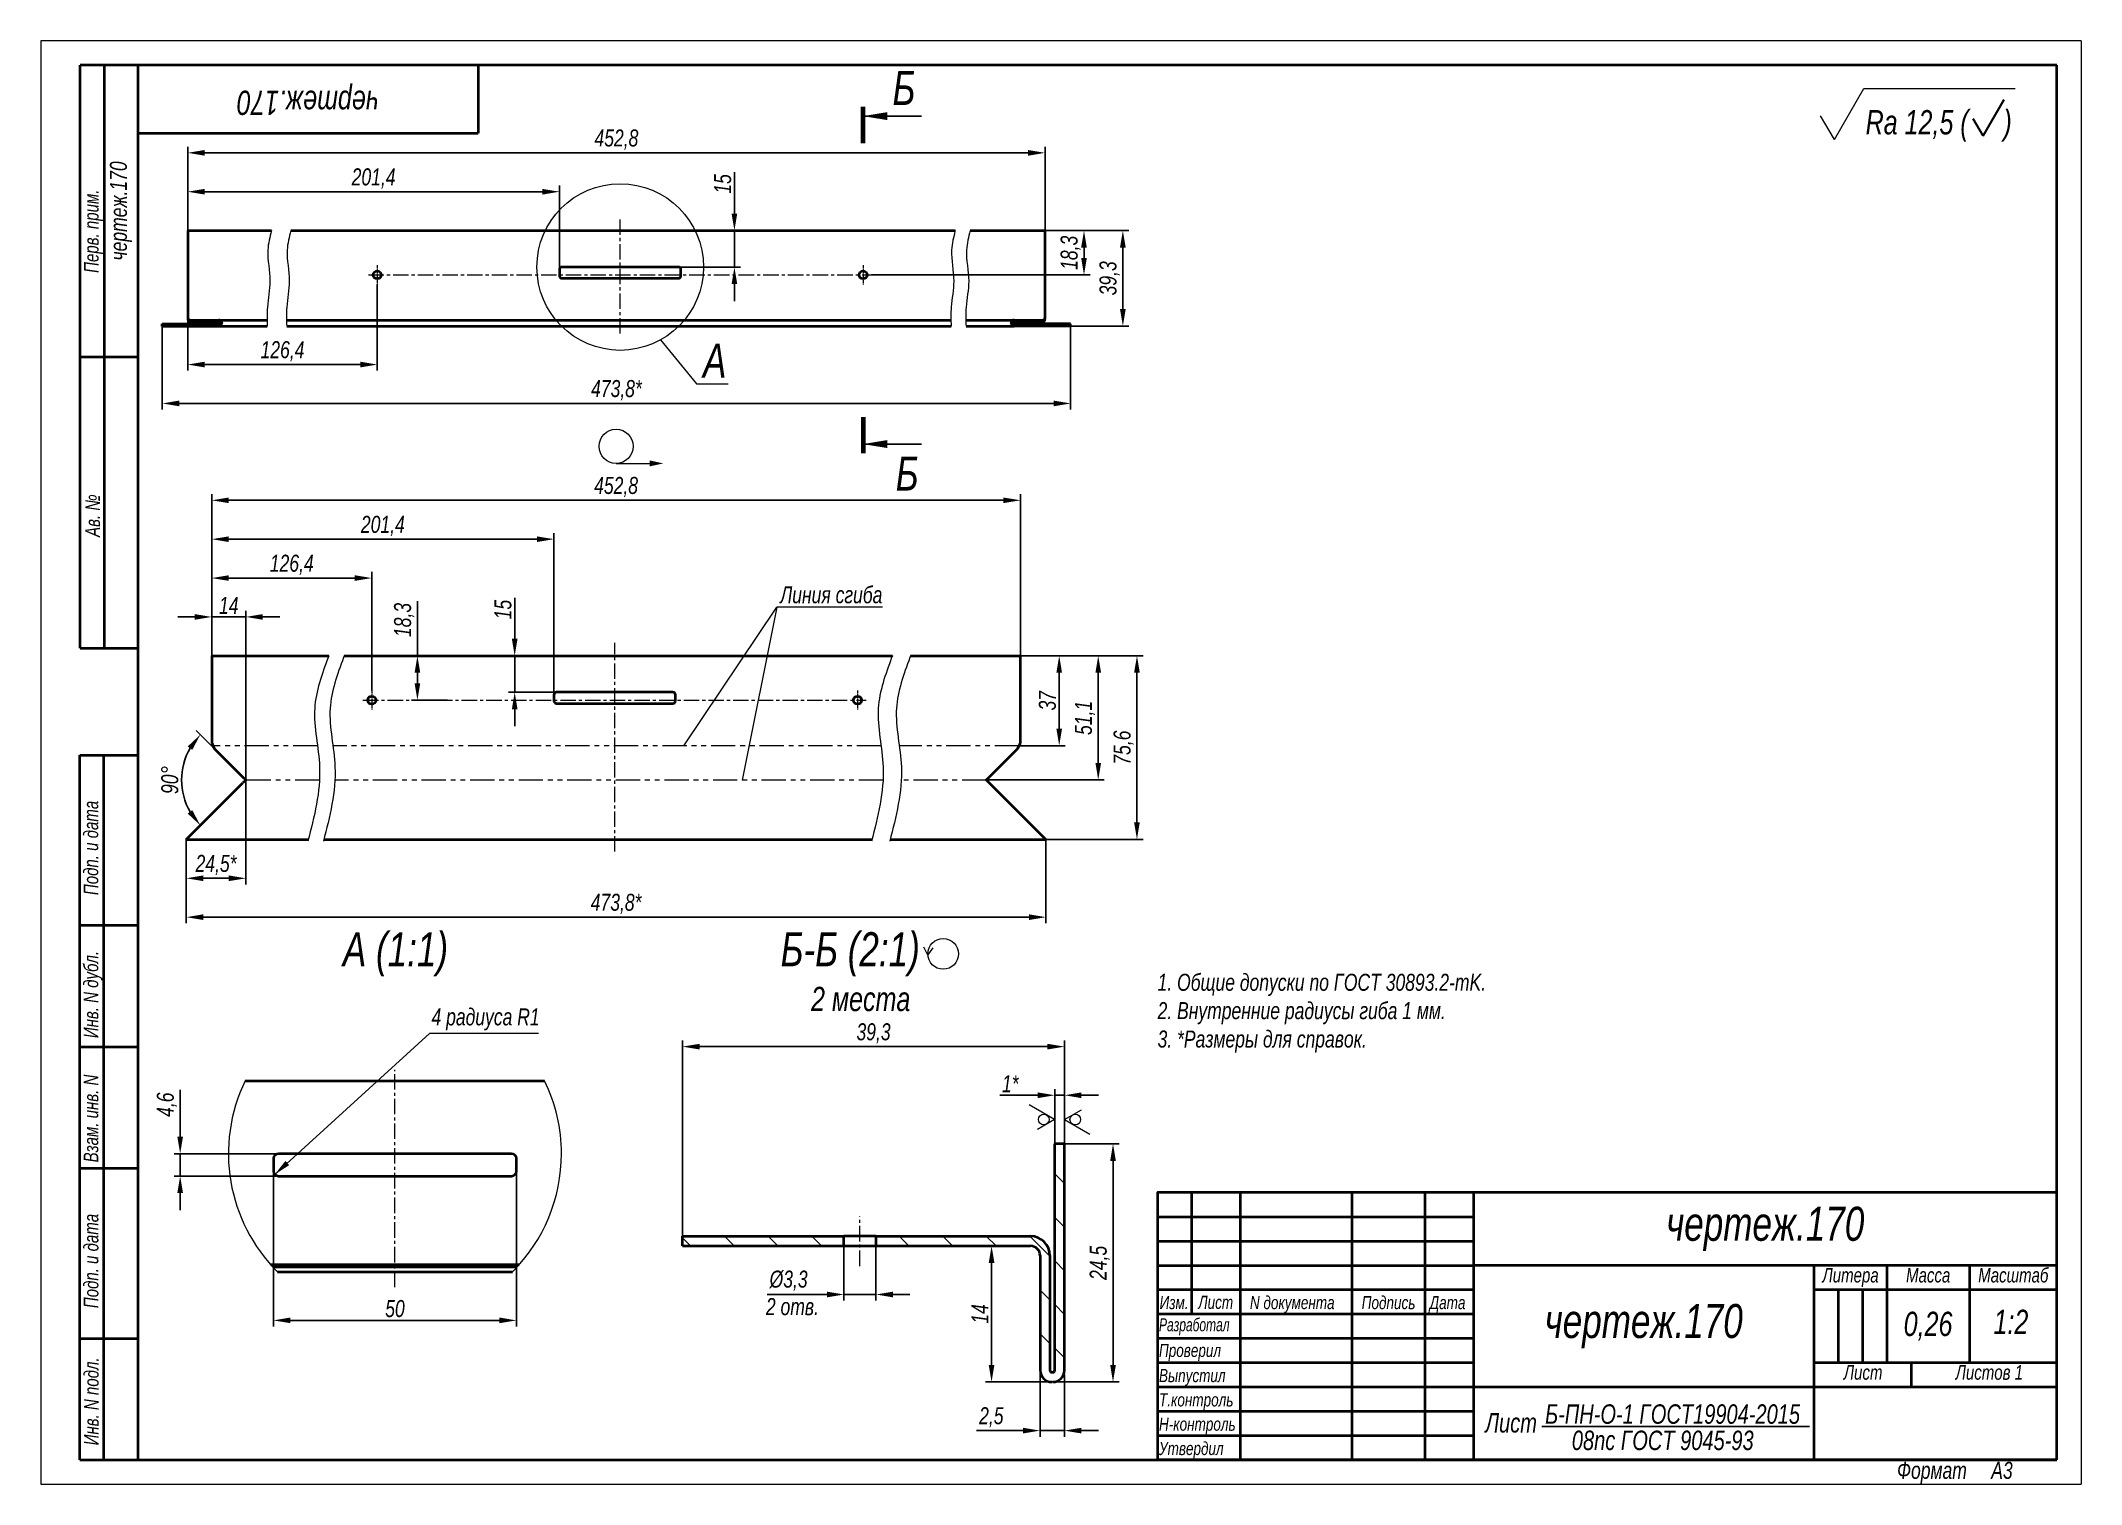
# Model space of a CAD drawing. Header units: millimetres. Extents: x 8428 to 17165, y -24193 to -22478.
# Drawn here: x 8427.6 to 8847.6, y -22774.9 to -22477.9 of the extents above; entities outside this region: 1.
import ezdxf

# ---------------------------------------------------------------- set-up
doc = ezdxf.new("R2010")
doc.units = ezdxf.units.MM
doc.linetypes.add('LT_04', pattern=[20, 10, -2, 2, -2, 2, -2])
doc.linetypes.add('LT_08', pattern=[10.16, 6.35, -1.27, 1.27, -1.27])
for name, color, linetype, lineweight in [('Layer_01', 3, 'Continuous', 13), ('Layer_02', 5, 'LT_04', 13), ('Layer_05', 7, 'Continuous', 40), ('Layer_08', 1, 'Continuous', 15), ('Layer_09', 6, 'Continuous', 15), ('Layer_15', 7, 'Continuous', 40), ('Layer_18', 7, 'Continuous', 18), ('Layer_20', 8, 'Continuous', 20)]:
    doc.layers.add(name, color=color, linetype=linetype, lineweight=lineweight)
doc.styles.add('Style_01', font='ARIALNI.TTF', dxfattribs={"width": 0.9, "height": 3.5})
doc.dimstyles.new('DimStyle_05', dxfattribs={"dimtxt": 3.5, "dimasz": 3.5, "dimexe": 1.25, "dimexo": 0, "dimtad": 1, "dimlfac": 2, "dimtxsty": 'Style_01', "dimcen": 0, "dimazin": 3, "dimtfac": 1, "dimtmove": 0, "dimatfit": 3})
pattern_1 = [(135, (-2.5625, -27.0566), (-4.490128, -4.490128), [])]

msp = doc.modelspace()

# ---------------------------------------------------------------- texts
at = {"layer": 'Layer_01', "style": 'Style_01', "width": 0.9}
for s, height, p in [('Б', 7, (8602.8844, -22491.1065)), ('Rа 12,5 (     )', 5, (8803.1934, -22497.146)), ('Б', 7, (8603.5458, -22570.4355)), ('1:2', 5, (8829.5204, -22743.9928))]:
    msp.add_text(s, height=height, dxfattribs=at).set_placement(p)
at = {"layer": 'Layer_01', "attachment_point": 5, "style": 'Style_01'}
for insert, char_height, width, rotation in [((8482.5641, -22489.8924), 5, 70, 180), ((8444.0641, -22512.8924), 3.5, 60, 90)]:
    msp.add_mtext('чертеж.170', dxfattribs=dict(at, insert=insert, char_height=char_height, width=width, rotation=rotation))
at = {"layer": 'Layer_01', "attachment_point": 1, "style": 'Style_01'}
for s, insert, char_height in [('А', (8563.8747, -22540.1885), 7), ('А (1:1)', (8489.7456, -22661.3163), 7), ('Б-Б (2:1)', (8579.8569, -22661.3164), 7), ('2 места', (8586.1162, -22672.5507), 5)]:
    msp.add_mtext(s, dxfattribs=dict(at, insert=insert, char_height=char_height))
at = {"layer": 'Layer_01', "style": 'Style_01'}
for s, insert, char_height, width, attachment_point in [('Линия сгиба', (8600.8025, -22593.6758), 3.5, 97.569112, 9), ('чертеж.170', (8782.5241, -22722.3607), 7, 120.079998, 5), ('чертеж.170', (8757.5074, -22742.3741), 7, 70.046667, 5), ('0,26', (8816.0464, -22742.3741), 5, 17.011333, 5)]:
    msp.add_mtext(s, dxfattribs=dict(at, insert=insert, char_height=char_height, width=width, attachment_point=attachment_point))
at = {"layer": 'Layer_01', "insert": (8657.4408, -22686.095), "char_height": 3.5, "attachment_point": 7, "style": 'Style_01'}
msp.add_mtext_dynamic_manual_height_columns('1. Общие допуски по ГОСТ 30893.2-mK.\\P2. Внутренние радиусы гиба 1 мм.\\P3. *Размеры для справок.', width=195.138224, gutter_width=17.5, heights=[-16.3174], dxfattribs=at)
at = {"layer": 'Layer_01', "linetype": 'Continuous', "char_height": 4, "width": 70.046667, "attachment_point": 5, "style": 'Style_01'}
for s, insert in [('Б-ПН-О-1 ГОСТ19904-2015', (8763.451, -22760.4928)), ('Лист', (8730.224, -22762.2928)), ('08пс ГОСТ 9045-93', (8761.43, -22765.901))]:
    msp.add_mtext(s, dxfattribs=dict(at, insert=insert))
at = {"layer": 'Layer_08', "ltscale": 0.5, "char_height": 3.5, "attachment_point": 5, "style": 'Style_01'}
for s, insert in [('4 радиуса R1', (8519.1171, -22679.2581)), ('2 отв.', (8582.2795, -22738.3812))]:
    msp.add_mtext(s, dxfattribs=dict(at, insert=insert))

# ---------------------------------------------------------------- blocks, each defined once
blk = doc.blocks.new('Block_146')
at = {"layer": 'Layer_05', "linetype": 'Continuous', "lineweight": 15}
for p, q in [((0, 297.18), (0, 0.18)), ((420, 297.18), (0, 297.18)), ((420, 297.18), (420, 0.18)), ((0, 0.18), (420, 0.18))]:
    blk.add_line(p, q, dxfattribs=at)
at = {"layer": 'Layer_05', "linetype": 'Continuous'}
for p, q in [((415, 292.18), (8.12, 292.18)), ((8.12, 172.18), (8.12, 292.18)), ((13.12, 172.18), (13.12, 292.18)), ((20, 292.18), (20, 5.18)), ((90, 292.18), (90, 278.18)), ((415, 5.18), (415, 292.18)), ((20, 278.18), (90, 278.18)), ((8.12, 232.18), (20, 232.18)), ((8.12, 172.18), (20, 172.18)), ((8, 5.18), (8, 150.18)), ((8, 150.18), (20, 150.18)), ((13, 5.18), (13, 150.18)), ((8, 115.18), (20, 115.18)), ((8, 90.18), (20, 90.18)), ((8, 65.18), (20, 65.18)), ((229.88, 55.22), (294.92, 55.22)), ((229.88, 50.21), (294.92, 50.21)), ((229.88, 45.21), (294.92, 45.21)), ((369.97, 40.21), (369.97, 25.2)), ((374.97, 40.21), (374.97, 25.2)), ((8, 30.18), (20, 30.18)), ((229.88, 30.2), (294.92, 30.2)), ((229.88, 25.2), (294.92, 25.2)), ((229.88, 20.19), (294.92, 20.19)), ((229.88, 15.19), (294.92, 15.19)), ((229.88, 10.19), (294.92, 10.19)), ((8, 5.18), (20, 5.18)), ((20, 5.18), (415, 5.18)), ((415, 5.18), (230, 5.18))]:
    blk.add_line(p, q, dxfattribs=at)
for points in [[(415, 60.22), (229.88, 60.22), (229.88, 5.18)], [(236.88, 60.22), (236.88, 35.2)], [(246.89, 60.22), (246.89, 5.18)], [(269.9, 60.22), (269.9, 5.18)], [(284.91, 60.22), (284.91, 5.18)], [(294.92, 60.22), (294.92, 5.18)], [(415, 45.21), (294.92, 45.21)], [(415, 45.21), (294.92, 45.21)], [(364.97, 45.21), (364.97, 5.18)], [(379.98, 45.21), (379.98, 25.2)], [(396.99, 45.21), (396.99, 25.2)], [(396.99, 45.21), (396.99, 25.2)], [(229.88, 40.21), (294.92, 40.21)], [(364.97, 40.21), (415, 40.21)], [(229.88, 35.2), (294.92, 35.2)], [(364.97, 25.2), (415, 25.2)], [(384.98, 25.2), (384.98, 20.19)], [(294.92, 20.19), (415, 20.19)]]:
    blk.add_lwpolyline(points, dxfattribs=at)
at = {"layer": 'Layer_05', "linetype": 'Continuous', "style": 'Style_01', "width": 0.9}
for s, p in [('Перв. прим.', (11.89, 249.43)), ('Ав. №', (12.16, 195.1)), ('Подп. и дата', (11.81, 121.4)), ('Инв. N дубл.', (11.82, 91.97)), ('Взам. инв. N', (11.83, 66.4)), ('Подп. и дата', (11.85, 36.4)), ('Инв. N подл.', (11.9, 8.18))]:
    blk.add_text(s, height=3, rotation=90, dxfattribs=at).set_placement(p)
at = {"layer": 'Layer_05', "linetype": 'Continuous', "style": 'Style_01'}
for s, height, width, p in [('Литера', 3, 0.9, (366.74, 41.69)), ('Масса', 3, 0.9, (383.95, 41.69)), ('Масштаб', 3, 0.9, (398.8, 41.69)), ('Изм.', 2.7, 0.9, (230.29, 36.2)), ('Лист', 2.7, 0.9, (238.27, 36.25)), ('N документа', 2.7, 0.9, (248.89, 36.2)), ('Подпись', 2.7, 0.9, (271.9, 36.2)), ('Дата', 2.7, 0.9, (285.88, 36.2)), ('Разработал', 2.7, 0.8, (230.17, 31.64)), ('Проверил', 2.7, 0.9, (230.17, 26.36)), ('Выпустил', 2.7, 0.9, (230.17, 21.19)), ('Лист ', 3, 0.9, (371.13, 21.68)), ('Листов 1', 3, 0.9, (394.15, 21.68)), ('Т.контроль', 2.7, 0.9, (230.17, 16.19)), ('Н-контроль', 2.7, 0.9, (230.17, 11.19)), ('Утвердил', 2.7, 0.9, (230.17, 6.18))]:
    blk.add_text(s, height=height, dxfattribs=dict(at, width=width)).set_placement(p)
at = {"layer": 'Layer_05', "linetype": 'Continuous', "insert": (382.1, 4.78), "char_height": 3.5, "width": 32.9515, "attachment_point": 1, "style": 'Style_01'}
blk.add_mtext('Формат     А3', dxfattribs=at)
blk = doc.blocks.new('*D986')
at = {"layer": 'Defpoints', "color": 0, "ltscale": 0.5, "transparency": 16777216}
for p in [(8638.27, -22694.86), (8636.27, -22704.86), (8638.27, -22704.86)]:
    blk.add_point(p, dxfattribs=at)
at = {"layer": 'Layer_08', "color": 0, "lineweight": -2, "ltscale": 0.5, "transparency": 16777216}
for p, q in [((8632.77, -22694.86), (8624.97, -22694.86)), ((8636.27, -22704.86), (8636.27, -22693.61)), ((8638.27, -22694.86), (8636.27, -22694.86)), ((8638.27, -22704.86), (8638.27, -22693.61)), ((8641.77, -22694.86), (8645.27, -22694.86))]:
    blk.add_line(p, q, dxfattribs=at)
at = {"layer": 'Layer_08', "color": 0, "ltscale": 0.5, "transparency": 16777216}
for points in [[(8632.77, -22694.28), (8632.77, -22695.45), (8636.27, -22694.86)], [(8641.77, -22694.28), (8641.77, -22695.45), (8638.27, -22694.86)]]:
    blk.add_solid(points, dxfattribs=at)
at = {"layer": 'Layer_08', "color": 0, "ltscale": 0.5, "transparency": 16777216, "insert": (8627.12, -22692.48), "char_height": 3.5, "attachment_point": 5, "style": 'Style_01'}
blk.add_mtext('1*', dxfattribs=at)
blk = doc.blocks.new('*D987')
at = {"layer": 'Defpoints', "color": 0, "ltscale": 0.5, "transparency": 16777216}
for p in [(8559.67, -22684.86), (8638.27, -22704.86), (8559.67, -22723.86)]:
    blk.add_point(p, dxfattribs=at)
at = {"layer": 'Layer_08', "color": 0, "lineweight": -2, "ltscale": 0.5, "transparency": 16777216}
for p, q in [((8559.67, -22723.86), (8559.67, -22683.61)), ((8638.27, -22704.86), (8638.27, -22683.61)), ((8634.77, -22684.86), (8563.17, -22684.86))]:
    blk.add_line(p, q, dxfattribs=at)
at = {"layer": 'Layer_08', "color": 0, "ltscale": 0.5, "transparency": 16777216}
for points in [[(8563.17, -22684.28), (8563.17, -22685.45), (8559.67, -22684.86)], [(8634.77, -22684.28), (8634.77, -22685.45), (8638.27, -22684.86)]]:
    blk.add_solid(points, dxfattribs=at)
at = {"layer": 'Layer_08', "color": 0, "ltscale": 0.5, "transparency": 16777216, "insert": (8598.97, -22682.13), "char_height": 3.5, "attachment_point": 5, "style": 'Style_01'}
blk.add_mtext('39,3', dxfattribs=at)
blk = doc.blocks.new('*D988')
at = {"layer": 'Defpoints', "color": 0, "ltscale": 0.5, "transparency": 16777216}
for p in [(8638.27, -22704.86), (8635.87, -22753.86), (8648.27, -22753.86)]:
    blk.add_point(p, dxfattribs=at)
at = {"layer": 'Layer_08', "color": 0, "lineweight": -2, "ltscale": 0.5, "transparency": 16777216}
for p, q in [((8638.27, -22704.86), (8649.52, -22704.86)), ((8648.27, -22708.36), (8648.27, -22750.36)), ((8635.87, -22753.86), (8649.52, -22753.86))]:
    blk.add_line(p, q, dxfattribs=at)
at = {"layer": 'Layer_08', "color": 0, "ltscale": 0.5, "transparency": 16777216}
for points in [[(8647.69, -22708.36), (8648.86, -22708.36), (8648.27, -22704.86)], [(8647.69, -22750.36), (8648.86, -22750.36), (8648.27, -22753.86)]]:
    blk.add_solid(points, dxfattribs=at)
at = {"layer": 'Layer_08', "color": 0, "ltscale": 0.5, "transparency": 16777216, "insert": (8645.54, -22729.36), "char_height": 3.5, "attachment_point": 5, "rotation": 90, "style": 'Style_01'}
blk.add_mtext('24,5', dxfattribs=at)
blk = doc.blocks.new('*D989')
at = {"layer": 'Defpoints', "color": 0, "ltscale": 0.5, "transparency": 16777216}
for p in [(8623.27, -22725.86), (8626.84, -22725.86), (8635.87, -22753.86)]:
    blk.add_point(p, dxfattribs=at)
at = {"layer": 'Layer_08', "color": 0, "lineweight": -2, "ltscale": 0.5, "transparency": 16777216}
for p, q in [((8626.84, -22725.86), (8622.02, -22725.86)), ((8623.27, -22750.36), (8623.27, -22729.36)), ((8635.87, -22753.86), (8622.02, -22753.86))]:
    blk.add_line(p, q, dxfattribs=at)
at = {"layer": 'Layer_08', "color": 0, "ltscale": 0.5, "transparency": 16777216}
for points in [[(8622.69, -22729.36), (8623.86, -22729.36), (8623.27, -22725.86)], [(8622.69, -22750.36), (8623.86, -22750.36), (8623.27, -22753.86)]]:
    blk.add_solid(points, dxfattribs=at)
at = {"layer": 'Layer_08', "color": 0, "ltscale": 0.5, "transparency": 16777216, "insert": (8620.89, -22739.86), "char_height": 3.5, "attachment_point": 5, "rotation": 90, "style": 'Style_01'}
blk.add_mtext('14', dxfattribs=at)
blk = doc.blocks.new('*D990')
at = {"layer": 'Defpoints', "color": 0, "ltscale": 0.5, "transparency": 16777216}
for p in [(8633.27, -22751.51), (8638.27, -22752.4), (8638.27, -22763.87)]:
    blk.add_point(p, dxfattribs=at)
at = {"layer": 'Layer_08', "color": 0, "lineweight": -2, "ltscale": 0.5, "transparency": 16777216}
for p, q in [((8633.27, -22751.51), (8633.27, -22765.12)), ((8638.27, -22752.4), (8638.27, -22765.12)), ((8629.77, -22763.87), (8620.16, -22763.87)), ((8638.27, -22763.87), (8633.27, -22763.87)), ((8641.77, -22763.87), (8645.27, -22763.87))]:
    blk.add_line(p, q, dxfattribs=at)
at = {"layer": 'Layer_08', "color": 0, "ltscale": 0.5, "transparency": 16777216}
for points in [[(8629.77, -22763.29), (8629.77, -22764.45), (8633.27, -22763.87)], [(8641.77, -22763.29), (8641.77, -22764.45), (8638.27, -22763.87)]]:
    blk.add_solid(points, dxfattribs=at)
at = {"layer": 'Layer_08', "color": 0, "ltscale": 0.5, "transparency": 16777216, "insert": (8623.22, -22761.13), "char_height": 3.5, "attachment_point": 5, "style": 'Style_01'}
blk.add_mtext('2,5', dxfattribs=at)
blk = doc.blocks.new('*D991')
at = {"layer": 'Defpoints', "color": 0, "ltscale": 0.5, "transparency": 16777216}
for p in [(8592.87, -22725.86), (8599.47, -22725.86), (8592.87, -22735.86)]:
    blk.add_point(p, dxfattribs=at)
at = {"layer": 'Layer_08', "color": 0, "lineweight": -2, "ltscale": 0.5, "transparency": 16777216}
for p, q in [((8592.87, -22725.86), (8592.87, -22737.11)), ((8599.47, -22725.86), (8599.47, -22737.11)), ((8589.37, -22735.86), (8577.1, -22735.86)), ((8599.47, -22735.86), (8592.87, -22735.86)), ((8602.97, -22735.86), (8606.47, -22735.86))]:
    blk.add_line(p, q, dxfattribs=at)
at = {"layer": 'Layer_08', "color": 0, "ltscale": 0.5, "transparency": 16777216}
for points in [[(8589.37, -22735.28), (8589.37, -22736.45), (8592.87, -22735.86)], [(8602.97, -22735.28), (8602.97, -22736.45), (8599.47, -22735.86)]]:
    blk.add_solid(points, dxfattribs=at)
at = {"layer": 'Layer_08', "color": 0, "ltscale": 0.5, "transparency": 16777216, "insert": (8581.49, -22733.02), "char_height": 3.5, "attachment_point": 5, "style": 'Style_01'}
blk.add_mtext('%%C3,3', dxfattribs=at)
blk = doc.blocks.new('*D992')
at = {"layer": 'Defpoints', "color": 0, "ltscale": 0.5, "transparency": 16777216}
for p in [(8456.25, -22706.89), (8480.45, -22706.89), (8480.45, -22711.49)]:
    blk.add_point(p, dxfattribs=at)
at = {"layer": 'Layer_08', "color": 0, "lineweight": -2, "ltscale": 0.5, "transparency": 16777216}
for p, q in [((8456.25, -22703.39), (8456.25, -22693.74)), ((8480.45, -22706.89), (8455, -22706.89)), ((8456.25, -22711.49), (8456.25, -22706.89)), ((8480.45, -22711.49), (8455, -22711.49)), ((8456.25, -22714.99), (8456.25, -22718.49))]:
    blk.add_line(p, q, dxfattribs=at)
at = {"layer": 'Layer_08', "color": 0, "ltscale": 0.5, "transparency": 16777216}
for points in [[(8455.67, -22703.39), (8456.83, -22703.39), (8456.25, -22706.89)], [(8455.67, -22714.99), (8456.83, -22714.99), (8456.25, -22711.49)]]:
    blk.add_solid(points, dxfattribs=at)
at = {"layer": 'Layer_08', "color": 0, "ltscale": 0.5, "transparency": 16777216, "insert": (8453.52, -22696.81), "char_height": 3.5, "attachment_point": 5, "rotation": 90, "style": 'Style_01'}
blk.add_mtext('4,6', dxfattribs=at)
blk = doc.blocks.new('*D993')
at = {"layer": 'Defpoints', "color": 0, "ltscale": 0.5, "transparency": 16777216}
for p in [(8475.46, -22709.19), (8525.46, -22709.19), (8525.46, -22741.19)]:
    blk.add_point(p, dxfattribs=at)
at = {"layer": 'Layer_08', "color": 0, "lineweight": -2, "ltscale": 0.5, "transparency": 16777216}
for p, q in [((8475.46, -22709.19), (8475.46, -22742.44)), ((8525.46, -22709.19), (8525.46, -22742.44)), ((8478.96, -22741.19), (8521.96, -22741.19))]:
    blk.add_line(p, q, dxfattribs=at)
at = {"layer": 'Layer_08', "color": 0, "ltscale": 0.5, "transparency": 16777216}
for points in [[(8478.96, -22740.6), (8478.96, -22741.77), (8475.46, -22741.19)], [(8521.96, -22740.6), (8521.96, -22741.77), (8525.46, -22741.19)]]:
    blk.add_solid(points, dxfattribs=at)
at = {"layer": 'Layer_08', "color": 0, "ltscale": 0.5, "transparency": 16777216, "insert": (8500.46, -22738.78), "char_height": 3.5, "attachment_point": 5, "style": 'Style_01'}
blk.add_mtext('50', dxfattribs=at)
blk = doc.blocks.new('*D994')
at = {"layer": 'Defpoints', "color": 0, "ltscale": 0.5, "transparency": 16777216}
for p in [(8463.26, -22623.52), (8456.99, -22626.58), (8469.16, -22629.42), (8469.16, -22630.57), (8457.51, -22642.22)]:
    blk.add_point(p, dxfattribs=at)
at = {"layer": 'Layer_08', "color": 0, "lineweight": -2, "ltscale": 0.5, "transparency": 16777216}
blk.add_line((8463.26, -22623.52), (8459.52, -22619.78), dxfattribs=at)
blk.add_arc((8469.73, -22629.99), 13.19, 150.2436, 209.7564, dxfattribs=at)
at = {"layer": 'Layer_08', "color": 0, "ltscale": 0.5, "transparency": 16777216}
for points in [[(8457.81, -22623.09), (8458.74, -22623.8), (8460.4, -22620.66)], [(8458.74, -22636.19), (8457.81, -22636.9), (8460.4, -22639.32)]]:
    blk.add_solid(points, dxfattribs=at)
at = {"layer": 'Layer_08', "color": 0, "ltscale": 0.5, "transparency": 16777216, "insert": (8454.13, -22629.99), "char_height": 3.5, "attachment_point": 5, "rotation": 90, "style": 'Style_01'}
blk.add_mtext('90°', dxfattribs=at)
blk = doc.blocks.new('*D995')
at = {"layer": 'Defpoints', "color": 0, "ltscale": 0.5, "transparency": 16777216}
for p in [(8469.76, -22629.99), (8457.51, -22642.22), (8457.51, -22650.22)]:
    blk.add_point(p, dxfattribs=at)
at = {"layer": 'Layer_08', "color": 0, "lineweight": -2, "ltscale": 0.5, "transparency": 16777216}
for p, q in [((8469.76, -22629.99), (8469.76, -22651.47)), ((8457.51, -22642.22), (8457.51, -22651.47)), ((8466.26, -22650.22), (8461.01, -22650.22))]:
    blk.add_line(p, q, dxfattribs=at)
at = {"layer": 'Layer_08', "color": 0, "ltscale": 0.5, "transparency": 16777216}
for points in [[(8461.01, -22649.63), (8461.01, -22650.8), (8457.51, -22650.22)], [(8466.26, -22649.63), (8466.26, -22650.8), (8469.76, -22650.22)]]:
    blk.add_solid(points, dxfattribs=at)
at = {"layer": 'Layer_08', "color": 0, "ltscale": 0.5, "transparency": 16777216, "insert": (8463.63, -22647.48), "char_height": 3.5, "attachment_point": 5, "style": 'Style_01'}
blk.add_mtext('24,5*', dxfattribs=at)
blk = doc.blocks.new('*D996')
at = {"layer": 'Defpoints', "color": 0, "ltscale": 0.5, "transparency": 16777216}
for p in [(8457.51, -22642.22), (8634.45, -22642.22), (8634.45, -22658.22)]:
    blk.add_point(p, dxfattribs=at)
at = {"layer": 'Layer_08', "color": 0, "lineweight": -2, "ltscale": 0.5, "transparency": 16777216}
for p, q in [((8457.51, -22642.22), (8457.51, -22659.47)), ((8634.45, -22642.22), (8634.45, -22659.47)), ((8461.01, -22658.22), (8630.95, -22658.22))]:
    blk.add_line(p, q, dxfattribs=at)
at = {"layer": 'Layer_08', "color": 0, "ltscale": 0.5, "transparency": 16777216}
for points in [[(8461.01, -22657.63), (8461.01, -22658.8), (8457.51, -22658.22)], [(8630.95, -22657.63), (8630.95, -22658.8), (8634.45, -22658.22)]]:
    blk.add_solid(points, dxfattribs=at)
at = {"layer": 'Layer_08', "color": 0, "ltscale": 0.5, "transparency": 16777216, "insert": (8545.98, -22655.48), "char_height": 3.5, "attachment_point": 5, "style": 'Style_01'}
blk.add_mtext('473,8*', dxfattribs=at)
blk = doc.blocks.new('*D997')
at = {"layer": 'Defpoints', "color": 0, "ltscale": 0.5, "transparency": 16777216}
for p in [(8462.76, -22596.44), (8462.76, -22604.44), (8469.76, -22629.99)]:
    blk.add_point(p, dxfattribs=at)
at = {"layer": 'Layer_08', "color": 0, "lineweight": -2, "ltscale": 0.5, "transparency": 16777216}
for p, q in [((8462.76, -22604.44), (8462.76, -22595.19)), ((8469.76, -22629.99), (8469.76, -22595.19)), ((8459.26, -22596.44), (8455.76, -22596.44)), ((8469.76, -22596.44), (8462.76, -22596.44)), ((8473.26, -22596.44), (8476.76, -22596.44))]:
    blk.add_line(p, q, dxfattribs=at)
at = {"layer": 'Layer_08', "color": 0, "ltscale": 0.5, "transparency": 16777216}
for points in [[(8459.26, -22595.86), (8459.26, -22597.02), (8462.76, -22596.44)], [(8473.26, -22595.86), (8473.26, -22597.02), (8469.76, -22596.44)]]:
    blk.add_solid(points, dxfattribs=at)
at = {"layer": 'Layer_08', "color": 0, "ltscale": 0.5, "transparency": 16777216, "insert": (8466.26, -22594.06), "char_height": 3.5, "attachment_point": 5, "style": 'Style_01'}
blk.add_mtext('14', dxfattribs=at)
blk = doc.blocks.new('*D998')
at = {"layer": 'Defpoints', "color": 0, "ltscale": 0.5, "transparency": 16777216}
for p in [(8629.2, -22572.44), (8462.76, -22604.44), (8629.2, -22604.44)]:
    blk.add_point(p, dxfattribs=at)
at = {"layer": 'Layer_08', "color": 0, "lineweight": -2, "ltscale": 0.5, "transparency": 16777216}
for p, q in [((8462.76, -22604.44), (8462.76, -22571.19)), ((8466.26, -22572.44), (8625.7, -22572.44)), ((8629.2, -22604.44), (8629.2, -22571.19))]:
    blk.add_line(p, q, dxfattribs=at)
at = {"layer": 'Layer_08', "color": 0, "ltscale": 0.5, "transparency": 16777216}
for points in [[(8466.26, -22571.86), (8466.26, -22573.02), (8462.76, -22572.44)], [(8625.7, -22571.86), (8625.7, -22573.02), (8629.2, -22572.44)]]:
    blk.add_solid(points, dxfattribs=at)
at = {"layer": 'Layer_08', "color": 0, "ltscale": 0.5, "transparency": 16777216, "insert": (8545.98, -22569.71), "char_height": 3.5, "attachment_point": 5, "style": 'Style_01'}
blk.add_mtext('452,8', dxfattribs=at)
blk = doc.blocks.new('*D999')
at = {"layer": 'Defpoints', "color": 0, "ltscale": 0.5, "transparency": 16777216}
for p in [(8629.2, -22604.44), (8628.74, -22622.93), (8637.2, -22622.93)]:
    blk.add_point(p, dxfattribs=at)
at = {"layer": 'Layer_08', "color": 0, "lineweight": -2, "ltscale": 0.5, "transparency": 16777216}
for p, q in [((8629.2, -22604.44), (8638.45, -22604.44)), ((8637.2, -22607.94), (8637.2, -22619.43)), ((8628.74, -22622.93), (8638.45, -22622.93))]:
    blk.add_line(p, q, dxfattribs=at)
at = {"layer": 'Layer_08', "color": 0, "ltscale": 0.5, "transparency": 16777216}
for points in [[(8636.61, -22607.94), (8637.78, -22607.94), (8637.2, -22604.44)], [(8636.61, -22619.43), (8637.78, -22619.43), (8637.2, -22622.93)]]:
    blk.add_solid(points, dxfattribs=at)
at = {"layer": 'Layer_08', "color": 0, "ltscale": 0.5, "transparency": 16777216, "insert": (8634.78, -22613.69), "char_height": 3.5, "attachment_point": 5, "rotation": 90, "style": 'Style_01'}
blk.add_mtext('37', dxfattribs=at)
blk = doc.blocks.new('*D1000')
at = {"layer": 'Defpoints', "color": 0, "ltscale": 0.5, "transparency": 16777216}
for p in [(8620.73, -22604.44), (8621.94, -22629.99), (8645.23, -22629.99)]:
    blk.add_point(p, dxfattribs=at)
at = {"layer": 'Layer_08', "color": 0, "lineweight": -2, "ltscale": 0.5, "transparency": 16777216}
for p, q in [((8620.73, -22604.44), (8646.48, -22604.44)), ((8645.23, -22607.94), (8645.23, -22626.49)), ((8621.94, -22629.99), (8646.48, -22629.99))]:
    blk.add_line(p, q, dxfattribs=at)
at = {"layer": 'Layer_08', "color": 0, "ltscale": 0.5, "transparency": 16777216}
for points in [[(8644.65, -22607.94), (8645.81, -22607.94), (8645.23, -22604.44)], [(8644.65, -22626.49), (8645.81, -22626.49), (8645.23, -22629.99)]]:
    blk.add_solid(points, dxfattribs=at)
at = {"layer": 'Layer_08', "color": 0, "ltscale": 0.5, "transparency": 16777216, "insert": (8642.5, -22617.22), "char_height": 3.5, "attachment_point": 5, "rotation": 90, "style": 'Style_01'}
blk.add_mtext('51,1', dxfattribs=at)
blk = doc.blocks.new('*D1001')
at = {"layer": 'Defpoints', "color": 0, "ltscale": 0.5, "transparency": 16777216}
for p in [(8621.22, -22604.44), (8623.29, -22642.22), (8653.2, -22642.22)]:
    blk.add_point(p, dxfattribs=at)
at = {"layer": 'Layer_08', "color": 0, "lineweight": -2, "ltscale": 0.5, "transparency": 16777216}
for p, q in [((8621.22, -22604.44), (8654.45, -22604.44)), ((8653.2, -22607.94), (8653.2, -22638.72)), ((8623.29, -22642.22), (8654.45, -22642.22))]:
    blk.add_line(p, q, dxfattribs=at)
at = {"layer": 'Layer_08', "color": 0, "ltscale": 0.5, "transparency": 16777216}
for points in [[(8652.61, -22607.94), (8653.78, -22607.94), (8653.2, -22604.44)], [(8652.61, -22638.72), (8653.78, -22638.72), (8653.2, -22642.22)]]:
    blk.add_solid(points, dxfattribs=at)
at = {"layer": 'Layer_08', "color": 0, "ltscale": 0.5, "transparency": 16777216, "insert": (8650.46, -22623.33), "char_height": 3.5, "attachment_point": 5, "rotation": 90, "style": 'Style_01'}
blk.add_mtext('75,6', dxfattribs=at)
blk = doc.blocks.new('*D1002')
at = {"layer": 'Defpoints', "color": 0, "ltscale": 0.5, "transparency": 16777216}
for p in [(8462.76, -22589.03), (8495.69, -22588.44), (8495.69, -22611.58)]:
    blk.add_point(p, dxfattribs=at)
at = {"layer": 'Layer_08', "color": 0, "lineweight": -2, "ltscale": 0.5, "transparency": 16777216}
for p, q in [((8462.76, -22589.03), (8462.76, -22587.19)), ((8495.69, -22611.58), (8495.69, -22587.19)), ((8466.26, -22588.44), (8492.19, -22588.44))]:
    blk.add_line(p, q, dxfattribs=at)
at = {"layer": 'Layer_08', "color": 0, "ltscale": 0.5, "transparency": 16777216}
for points in [[(8466.26, -22587.86), (8466.26, -22589.02), (8462.76, -22588.44)], [(8492.19, -22587.86), (8492.19, -22589.02), (8495.69, -22588.44)]]:
    blk.add_solid(points, dxfattribs=at)
at = {"layer": 'Layer_08', "color": 0, "ltscale": 0.5, "transparency": 16777216, "insert": (8479.22, -22585.71), "char_height": 3.5, "attachment_point": 5, "style": 'Style_01'}
blk.add_mtext('126,4', dxfattribs=at)
blk = doc.blocks.new('*D1003')
at = {"layer": 'Defpoints', "color": 0, "ltscale": 0.5, "transparency": 16777216}
for p in [(8533.19, -22580.44), (8462.76, -22586.11), (8533.19, -22613.09)]:
    blk.add_point(p, dxfattribs=at)
at = {"layer": 'Layer_08', "color": 0, "lineweight": -2, "ltscale": 0.5, "transparency": 16777216}
for p, q in [((8462.76, -22586.11), (8462.76, -22579.19)), ((8533.19, -22613.09), (8533.19, -22579.19)), ((8466.26, -22580.44), (8529.69, -22580.44))]:
    blk.add_line(p, q, dxfattribs=at)
at = {"layer": 'Layer_08', "color": 0, "ltscale": 0.5, "transparency": 16777216}
for points in [[(8466.26, -22579.86), (8466.26, -22581.02), (8462.76, -22580.44)], [(8529.69, -22579.86), (8529.69, -22581.02), (8533.19, -22580.44)]]:
    blk.add_solid(points, dxfattribs=at)
at = {"layer": 'Layer_08', "color": 0, "ltscale": 0.5, "transparency": 16777216, "insert": (8497.97, -22577.71), "char_height": 3.5, "attachment_point": 5, "style": 'Style_01'}
blk.add_mtext('201,4', dxfattribs=at)
blk = doc.blocks.new('*D1004')
at = {"layer": 'Defpoints', "color": 0, "ltscale": 0.5, "transparency": 16777216}
for p in [(8518.85, -22604.44), (8525.11, -22604.44), (8553.53, -22611.94)]:
    blk.add_point(p, dxfattribs=at)
at = {"layer": 'Layer_08', "color": 0, "lineweight": -2, "ltscale": 0.5, "transparency": 16777216}
for p, q in [((8525.11, -22600.94), (8525.11, -22592.54)), ((8518.85, -22604.44), (8526.36, -22604.44)), ((8525.11, -22611.94), (8525.11, -22604.44)), ((8553.53, -22611.94), (8523.86, -22611.94)), ((8525.11, -22615.44), (8525.11, -22618.94))]:
    blk.add_line(p, q, dxfattribs=at)
at = {"layer": 'Layer_08', "color": 0, "ltscale": 0.5, "transparency": 16777216}
for points in [[(8524.53, -22600.94), (8525.7, -22600.94), (8525.11, -22604.44)], [(8524.53, -22615.44), (8525.7, -22615.44), (8525.11, -22611.94)]]:
    blk.add_solid(points, dxfattribs=at)
at = {"layer": 'Layer_08', "color": 0, "ltscale": 0.5, "transparency": 16777216, "insert": (8522.7, -22594.93), "char_height": 3.5, "attachment_point": 5, "rotation": 90, "style": 'Style_01'}
blk.add_mtext('15', dxfattribs=at)
blk = doc.blocks.new('*D1005')
at = {"layer": 'Defpoints', "color": 0, "ltscale": 0.5, "transparency": 16777216}
for p in [(8505.09, -22604.44), (8511.06, -22604.44), (8511.29, -22613.57)]:
    blk.add_point(p, dxfattribs=at)
at = {"layer": 'Layer_08', "color": 0, "lineweight": -2, "ltscale": 0.5, "transparency": 16777216}
for p, q in [((8505.09, -22604.44), (8505.09, -22593.2)), ((8511.06, -22604.44), (8503.84, -22604.44)), ((8505.09, -22610.07), (8505.09, -22607.94)), ((8511.29, -22613.57), (8503.84, -22613.57))]:
    blk.add_line(p, q, dxfattribs=at)
at = {"layer": 'Layer_08', "color": 0, "ltscale": 0.5, "transparency": 16777216}
for points in [[(8504.5, -22607.94), (8505.67, -22607.94), (8505.09, -22604.44)], [(8504.5, -22610.07), (8505.67, -22610.07), (8505.09, -22613.57)]]:
    blk.add_solid(points, dxfattribs=at)
at = {"layer": 'Layer_08', "color": 0, "ltscale": 0.5, "transparency": 16777216, "insert": (8502.35, -22597.07), "char_height": 3.5, "attachment_point": 5, "rotation": 90, "style": 'Style_01'}
blk.add_mtext('18,3', dxfattribs=at)
blk = doc.blocks.new('*D1006')
at = {"layer": 'Defpoints', "color": 0, "ltscale": 0.5, "transparency": 16777216}
for p in [(8630.09, -22516.94), (8642.3, -22516.94), (8598.58, -22526.07)]:
    blk.add_point(p, dxfattribs=at)
at = {"layer": 'Layer_08', "color": 0, "lineweight": -2, "ltscale": 0.5, "transparency": 16777216}
for p, q in [((8630.09, -22516.94), (8643.55, -22516.94)), ((8642.3, -22522.57), (8642.3, -22520.44)), ((8598.58, -22526.07), (8643.55, -22526.07))]:
    blk.add_line(p, q, dxfattribs=at)
at = {"layer": 'Layer_08', "color": 0, "ltscale": 0.5, "transparency": 16777216}
for points in [[(8641.71, -22520.44), (8642.88, -22520.44), (8642.3, -22516.94)], [(8641.71, -22522.57), (8642.88, -22522.57), (8642.3, -22526.07)]]:
    blk.add_solid(points, dxfattribs=at)
at = {"layer": 'Layer_08', "color": 0, "ltscale": 0.5, "transparency": 16777216, "insert": (8639.56, -22521.51), "char_height": 3.5, "attachment_point": 5, "rotation": 90, "style": 'Style_01'}
blk.add_mtext('18,3', dxfattribs=at)
blk = doc.blocks.new('*D1007')
at = {"layer": 'Defpoints', "color": 0, "ltscale": 0.5, "transparency": 16777216}
for p in [(8634.3, -22516.94), (8639.55, -22536.59), (8650.3, -22536.59)]:
    blk.add_point(p, dxfattribs=at)
at = {"layer": 'Layer_08', "color": 0, "lineweight": -2, "ltscale": 0.5, "transparency": 16777216}
for p, q in [((8634.3, -22516.94), (8651.55, -22516.94)), ((8650.3, -22520.44), (8650.3, -22533.09)), ((8639.55, -22536.59), (8651.55, -22536.59))]:
    blk.add_line(p, q, dxfattribs=at)
at = {"layer": 'Layer_08', "color": 0, "ltscale": 0.5, "transparency": 16777216}
for points in [[(8649.71, -22520.44), (8650.88, -22520.44), (8650.3, -22516.94)], [(8649.71, -22533.09), (8650.88, -22533.09), (8650.3, -22536.59)]]:
    blk.add_solid(points, dxfattribs=at)
at = {"layer": 'Layer_08', "color": 0, "ltscale": 0.5, "transparency": 16777216, "insert": (8647.56, -22526.77), "char_height": 3.5, "attachment_point": 5, "rotation": 90, "style": 'Style_01'}
blk.add_mtext('39,3', dxfattribs=at)
blk = doc.blocks.new('*D1008')
at = {"layer": 'Defpoints', "color": 0, "ltscale": 0.5, "transparency": 16777216}
for p in [(8496.82, -22528.06), (8457.81, -22529.86), (8496.82, -22544.51)]:
    blk.add_point(p, dxfattribs=at)
at = {"layer": 'Layer_08', "color": 0, "lineweight": -2, "ltscale": 0.5, "transparency": 16777216}
for p, q in [((8496.82, -22528.06), (8496.82, -22545.76)), ((8457.81, -22529.86), (8457.81, -22545.76)), ((8461.31, -22544.51), (8493.32, -22544.51))]:
    blk.add_line(p, q, dxfattribs=at)
at = {"layer": 'Layer_08', "color": 0, "ltscale": 0.5, "transparency": 16777216}
for points in [[(8461.31, -22543.92), (8461.31, -22545.09), (8457.81, -22544.51)], [(8493.32, -22543.92), (8493.32, -22545.09), (8496.82, -22544.51)]]:
    blk.add_solid(points, dxfattribs=at)
at = {"layer": 'Layer_08', "color": 0, "ltscale": 0.5, "transparency": 16777216, "insert": (8477.32, -22541.77), "char_height": 3.5, "attachment_point": 5, "style": 'Style_01'}
blk.add_mtext('126,4', dxfattribs=at)
blk = doc.blocks.new('*D1009')
at = {"layer": 'Defpoints', "color": 0, "ltscale": 0.5, "transparency": 16777216}
for p in [(8452.56, -22536.59), (8639.55, -22536.59), (8639.55, -22552.51)]:
    blk.add_point(p, dxfattribs=at)
at = {"layer": 'Layer_08', "color": 0, "lineweight": -2, "ltscale": 0.5, "transparency": 16777216}
for p, q in [((8452.56, -22536.59), (8452.56, -22553.76)), ((8639.55, -22536.59), (8639.55, -22553.76)), ((8456.06, -22552.51), (8636.05, -22552.51))]:
    blk.add_line(p, q, dxfattribs=at)
at = {"layer": 'Layer_08', "color": 0, "ltscale": 0.5, "transparency": 16777216}
for points in [[(8456.06, -22551.92), (8456.06, -22553.09), (8452.56, -22552.51)], [(8636.05, -22551.92), (8636.05, -22553.09), (8639.55, -22552.51)]]:
    blk.add_solid(points, dxfattribs=at)
at = {"layer": 'Layer_08', "color": 0, "ltscale": 0.5, "transparency": 16777216, "insert": (8546.05, -22549.77), "char_height": 3.5, "attachment_point": 5, "style": 'Style_01'}
blk.add_mtext('473,8*', dxfattribs=at)
blk = doc.blocks.new('*D1010')
at = {"layer": 'Defpoints', "color": 0, "ltscale": 0.5, "transparency": 16777216}
for p in [(8634.3, -22500.94), (8457.81, -22516.94), (8634.3, -22516.94)]:
    blk.add_point(p, dxfattribs=at)
at = {"layer": 'Layer_08', "color": 0, "lineweight": -2, "ltscale": 0.5, "transparency": 16777216}
for p, q in [((8457.81, -22516.94), (8457.81, -22499.69)), ((8461.31, -22500.94), (8630.8, -22500.94)), ((8634.3, -22516.94), (8634.3, -22499.69))]:
    blk.add_line(p, q, dxfattribs=at)
at = {"layer": 'Layer_08', "color": 0, "ltscale": 0.5, "transparency": 16777216}
for points in [[(8461.31, -22500.36), (8461.31, -22501.53), (8457.81, -22500.94)], [(8630.8, -22500.36), (8630.8, -22501.53), (8634.3, -22500.94)]]:
    blk.add_solid(points, dxfattribs=at)
at = {"layer": 'Layer_08', "color": 0, "ltscale": 0.5, "transparency": 16777216, "insert": (8546.05, -22498.21), "char_height": 3.5, "attachment_point": 5, "style": 'Style_01'}
blk.add_mtext('452,8', dxfattribs=at)
blk = doc.blocks.new('*D1011')
at = {"layer": 'Defpoints', "color": 0, "ltscale": 0.5, "transparency": 16777216}
for p in [(8534.32, -22508.94), (8457.81, -22516.94), (8534.32, -22525.59)]:
    blk.add_point(p, dxfattribs=at)
at = {"layer": 'Layer_08', "color": 0, "lineweight": -2, "ltscale": 0.5, "transparency": 16777216}
for p, q in [((8457.81, -22516.94), (8457.81, -22507.69)), ((8534.32, -22525.59), (8534.32, -22507.69)), ((8461.31, -22508.94), (8530.82, -22508.94))]:
    blk.add_line(p, q, dxfattribs=at)
at = {"layer": 'Layer_08', "color": 0, "ltscale": 0.5, "transparency": 16777216}
for points in [[(8461.31, -22508.36), (8461.31, -22509.53), (8457.81, -22508.94)], [(8530.82, -22508.36), (8530.82, -22509.53), (8534.32, -22508.94)]]:
    blk.add_solid(points, dxfattribs=at)
at = {"layer": 'Layer_08', "color": 0, "ltscale": 0.5, "transparency": 16777216, "insert": (8496.07, -22506.21), "char_height": 3.5, "attachment_point": 5, "style": 'Style_01'}
blk.add_mtext('201,4', dxfattribs=at)
blk = doc.blocks.new('*D1012')
at = {"layer": 'Defpoints', "color": 0, "ltscale": 0.5, "transparency": 16777216}
for p in [(8570.34, -22516.94), (8573.26, -22516.94), (8556.99, -22524.44)]:
    blk.add_point(p, dxfattribs=at)
at = {"layer": 'Layer_08', "color": 0, "lineweight": -2, "ltscale": 0.5, "transparency": 16777216}
for p, q in [((8570.34, -22513.44), (8570.34, -22504.95)), ((8573.26, -22516.94), (8569.09, -22516.94)), ((8570.34, -22524.44), (8570.34, -22516.94)), ((8556.99, -22524.44), (8571.59, -22524.44)), ((8570.34, -22527.94), (8570.34, -22531.44))]:
    blk.add_line(p, q, dxfattribs=at)
at = {"layer": 'Layer_08', "color": 0, "ltscale": 0.5, "transparency": 16777216}
for points in [[(8569.76, -22513.44), (8570.92, -22513.44), (8570.34, -22516.94)], [(8569.76, -22527.94), (8570.92, -22527.94), (8570.34, -22524.44)]]:
    blk.add_solid(points, dxfattribs=at)
at = {"layer": 'Layer_08', "color": 0, "ltscale": 0.5, "transparency": 16777216, "insert": (8567.93, -22507.34), "char_height": 3.5, "attachment_point": 5, "rotation": 90, "style": 'Style_01'}
blk.add_mtext('15', dxfattribs=at)

# ---------------------------------------------------------------- dimensions: what is measured, and where the dimension line sits
at = {"layer": 'Layer_08', "ltscale": 0.5}
for base, p1, p2, text, picture, middle in [((8634.2959, -22500.9449), (8457.8076, -22516.9449), (8634.2959, -22516.9449), '452,8', '*D1010', (8546.0517, -22498.2094)), ((8534.3239, -22508.9449), (8457.8076, -22516.9449), (8534.3239, -22525.5949), '201,4', '*D1011', (8496.0658, -22506.2094)), ((8496.8239, -22544.5072), (8457.8076, -22529.8584), (8496.8239, -22528.0567), '126,4', '*D1008', (8477.3158, -22541.7717)), ((8639.5459, -22552.5072), (8452.5576, -22536.5949), (8639.5459, -22536.5949), '473,8*', '*D1009', (8546.0517, -22549.7717)), ((8629.1956, -22572.4407), (8462.7566, -22604.4407), (8629.1956, -22604.4407), '452,8', '*D998', (8545.9761, -22569.7051)), ((8533.1924, -22580.4407), (8462.7566, -22586.1089), (8533.1924, -22613.0907), '201,4', '*D1003', (8497.9745, -22577.7051)), ((8495.6924, -22588.4407), (8462.7566, -22589.0287), (8495.6924, -22611.5788), '126,4', '*D1002', (8479.2245, -22585.7051)), ((8457.5066, -22650.2183), (8469.7566, -22629.9935), (8457.5066, -22642.2183), '<>*', '*D995', (8463.6316, -22647.4828)), ((8634.4456, -22658.2183), (8457.5066, -22642.2183), (8634.4456, -22642.2183), '473,8*', '*D996', (8545.9761, -22655.4828)), ((8559.6728, -22684.8633), (8638.2728, -22704.8633), (8559.6728, -22723.8633), '39,3', '*D987', (8598.9728, -22682.1278)), ((8525.4582, -22741.1883), (8475.4582, -22709.1883), (8525.4582, -22709.1883), '50', '*D993', (8500.4582, -22738.7763)), ((8592.8728, -22735.8633), (8599.4728, -22725.8633), (8592.8728, -22725.8633), '%%C3,3', '*D991', (8581.4865, -22733.0156))]:
    dim = msp.add_linear_dim(base=base, p1=p1, p2=p2, text=text, dimstyle='DimStyle_05', dxfattribs=at)
    dim.commit()
    dim.dimension.update_dxf_attribs({"geometry": picture, "text_midpoint": middle})
for base, p1, p2, picture, middle in [((8570.3396, -22516.9449), (8556.9892, -22524.4449), (8573.2644, -22516.9449), '*D1012', (8570.3396, -22507.345)), ((8525.1141, -22604.4407), (8553.5312, -22611.9407), (8518.8541, -22604.4407), '*D1004', (8525.1141, -22594.9303))]:
    dim = msp.add_linear_dim(base=base, p1=p1, p2=p2, angle=90, dimstyle='DimStyle_05', dxfattribs=at)
    dim.commit()
    dim.dimension.update_dxf_attribs({"geometry": picture, "text_midpoint": middle, "dimtype": 160})
for base, p1, p2, text, picture, middle in [((8642.2959, -22516.9449), (8598.584, -22526.0699), (8630.089, -22516.9449), '18,3', '*D1006', (8639.5603, -22521.5074)), ((8653.1956, -22642.2183), (8621.2226, -22604.4407), (8623.2915, -22642.2183), '75,6', '*D1001', (8650.4601, -22623.3295)), ((8637.1956, -22622.9297), (8629.1956, -22604.4407), (8628.7377, -22622.9297), '37', '*D999', (8634.7836, -22613.6852)), ((8456.2508, -22706.8883), (8480.4489, -22711.4883), (8480.4489, -22706.8883), '4,6', '*D992', (8453.5153, -22696.8149)), ((8648.2728, -22753.8633), (8638.2728, -22704.8633), (8635.8728, -22753.8633), '24,5', '*D988', (8645.5373, -22729.3633)), ((8623.2728, -22725.8633), (8635.8728, -22753.8633), (8626.8369, -22725.8633), '14', '*D989', (8620.8907, -22739.8633))]:
    dim = msp.add_linear_dim(base=base, p1=p1, p2=p2, angle=90, text=text, dimstyle='DimStyle_05', dxfattribs=at)
    dim.commit()
    dim.dimension.update_dxf_attribs({"geometry": picture, "text_midpoint": middle})
dim = msp.add_linear_dim(base=(8650.2959, -22536.5949), p1=(8634.2959, -22516.9449), p2=(8639.5459, -22536.5949), angle=90, dimstyle='DimStyle_05', dxfattribs=at)
dim.commit()
dim.dimension.update_dxf_attribs({"geometry": '*D1007', "text_midpoint": (8647.5603, -22526.7699)})
dim = msp.add_linear_dim(base=(8462.7566, -22596.4407), p1=(8469.7566, -22629.9935), p2=(8462.7566, -22604.4407), dimstyle='DimStyle_05', dxfattribs=at)
dim.commit()
dim.dimension.update_dxf_attribs({"geometry": '*D997', "text_midpoint": (8466.2566, -22594.0585)})
for base, p1, p2, text, picture, middle in [((8505.0875, -22604.4407), (8511.2878, -22613.5657), (8511.0622, -22604.4407), '18,3', '*D1005', (8505.0875, -22597.069)), ((8645.2315, -22629.9935), (8620.7346, -22604.4407), (8621.9448, -22629.9935), '51,1', '*D1000', (8645.2315, -22617.2171))]:
    dim = msp.add_linear_dim(base=base, p1=p1, p2=p2, angle=90, text=text, dimstyle='DimStyle_05', dxfattribs=at)
    dim.commit()
    dim.dimension.update_dxf_attribs({"geometry": picture, "text_midpoint": middle, "dimtype": 160})
dim = msp.add_angular_dim_2l(base=(8456.9867, -22626.5786), line1=((8463.2566, -22623.5188), (8469.1566, -22629.4188)), line2=((8457.5066, -22642.2183), (8469.1566, -22630.5683)), dimstyle='DimStyle_05', dxfattribs=at)
dim.commit()
dim.dimension.update_dxf_attribs({"geometry": '*D994', "text_midpoint": (8454.1251, -22629.9935)})
for base, p1, p2, text, picture, middle in [((8638.2728, -22694.8633), (8636.2728, -22704.8633), (8638.2728, -22704.8633), '1*', '*D986', (8627.1233, -22694.8633)), ((8638.2728, -22763.8697), (8633.2728, -22751.5055), (8638.2728, -22752.399), '2,5', '*D990', (8623.2166, -22763.8697))]:
    dim = msp.add_linear_dim(base=base, p1=p1, p2=p2, text=text, dimstyle='DimStyle_05', dxfattribs=at)
    dim.commit()
    dim.dimension.update_dxf_attribs({"geometry": picture, "text_midpoint": middle, "dimtype": 160})

# ---------------------------------------------------------------- hatches: boundary and pattern name
at = {"linetype": 'Continuous', "lineweight": 18}
h = msp.add_hatch(dxfattribs=at)
h.set_pattern_fill('ANSI31', color=256, scale=2, angle=90, style=0)
h.set_pattern_definition(pattern_1)
edge = h.paths.add_edge_path(flags=0)
edge.add_line((8638.2728, -22751.4633), (8638.2728, -22704.8633))
edge.add_line((8638.2728, -22704.8633), (8636.2728, -22704.8633))
edge.add_line((8636.2728, -22704.8633), (8636.2728, -22751.4633))
edge.add_arc((8635.8728, -22751.4633), 0.4, 270, 360, ccw=False)
edge.add_line((8635.8728, -22751.8633), (8635.6728, -22751.8633))
edge.add_arc((8635.6728, -22751.4633), 0.4, 180, 270, ccw=False)
edge.add_line((8635.2728, -22751.4633), (8635.2728, -22727.8633))
edge.add_arc((8631.2728, -22727.8633), 4, 0, 90)
edge.add_line((8631.2728, -22723.8633), (8599.4728, -22723.8633))
edge.add_line((8599.4728, -22723.8633), (8599.4728, -22725.8633))
edge.add_line((8599.4728, -22725.8633), (8631.2728, -22725.8633))
edge.add_arc((8631.2728, -22727.8633), 2, 0, 90, ccw=False)
edge.add_line((8633.2728, -22727.8633), (8633.2728, -22751.4633))
edge.add_arc((8635.6728, -22751.4633), 2.4, 180, 270)
edge.add_line((8635.6728, -22753.8633), (8635.8728, -22753.8633))
edge.add_arc((8635.8728, -22751.4633), 2.4, 270, 360)
h = msp.add_hatch(dxfattribs=at)
h.set_pattern_fill('ANSI31', color=256, scale=2, angle=90, style=0)
h.set_pattern_definition(pattern_1)
h.paths.add_polyline_path([(8559.6728, -22723.8633), (8559.6728, -22725.8633), (8592.8728, -22725.8633), (8592.8728, -22723.8633)], flags=0)
at = {"layer": 'Layer_18', "ltscale": 0.5}
h = msp.add_hatch(dxfattribs=at)
h.set_pattern_fill('ANSI31', color=256, scale=0.4, angle=90)
edge = h.paths.add_edge_path()
edge.add_line((17163.7456, -24192.6172), (17163.7456, -24126.4161))
edge.add_spline(control_points=[(17164.545, -24158.3975), (17164.2785, -24158.3459), (17164.012, -24158.2943), (17163.7456, -24158.2427)], knot_values=[482.71321218, 482.71321218, 482.71321218, 482.71321218, 483.51142035, 483.51142035, 483.51142035, 483.51142035], degree=3, periodic=0)

# ---------------------------------------------------------------- linework, layer by layer
at = {"linetype": 'Continuous', "lineweight": 25}
msp.add_line((8635.6728, -22753.8633), (8635.8728, -22753.8633), dxfattribs=at)
at = {"lineweight": 25}
msp.add_line((8736.5402, -22763.0291), (8791.6225, -22763.0291), dxfattribs=at)
at = {"layer": 'Layer_01', "lineweight": 30}
for q in [(8831.7073, -22489.9525), (8831.7073, -22489.9525), (8831.7073, -22489.9525), (8831.7073, -22489.9525), (8825.3564, -22493.9525), (8825.3564, -22493.9525), (8825.3564, -22493.9525), (8825.3564, -22493.9525)]:
    msp.add_line((8827.3772, -22497.4525), q, dxfattribs=at)
at = {"layer": 'Layer_01'}
msp.add_line((8545.9761, -22564.8379), (8552.8798, -22564.8454), dxfattribs=at)
msp.add_circle((8545.9761, -22561.3328), 3.5051, dxfattribs=at)
msp.add_solid([(8552.8801, -22565.4608), (8555.7011, -22564.8493), (8552.8795, -22564.23)], dxfattribs=at)
at = {"layer": 'Layer_02', "ltscale": 0.5}
for p, q in [((8484.5126, -22622.9297), (8463.0066, -22622.9297)), ((8600.5259, -22622.9297), (8487.692, -22622.9297)), ((8628.9456, -22622.9297), (8604.2727, -22622.9297)), ((8484.9196, -22629.9935), (8469.7566, -22629.9935)), ((8600.9329, -22629.9935), (8488.0991, -22629.9935)), ((8622.1956, -22629.9935), (8604.6797, -22629.9935))]:
    msp.add_line(p, q, dxfattribs=at)
at = {"layer": 'Layer_08', "linetype": 'Continuous', "lineweight": 13, "ltscale": 0.5}
for p, q in [((8507.582, -22682.1775), (8475.7184, -22711.1612)), ((8530.0271, -22682.1775), (8507.582, -22682.1775))]:
    msp.add_line(p, q, dxfattribs=at)
at = {"layer": 'Layer_08', "ltscale": 0.5}
msp.add_solid([(8477.9158, -22708.3738), (8478.7009, -22709.2369), (8475.7193, -22711.1604)], dxfattribs=at)
at = {"layer": 'Layer_09', "ltscale": 0.303109}
msp.add_line((8796.7591, -22498.2054), (8802.8213, -22487.7054), dxfattribs=at)
msp.add_line((8796.7591, -22498.2054), (8802.8213, -22487.7054), dxfattribs=at)
msp.add_line((8796.7591, -22498.2054), (8802.8213, -22487.7054), dxfattribs=at)
at = {"layer": 'Layer_09'}
for p, q in [((8796.7591, -22498.2054), (8802.8213, -22487.7054)), ((8802.8213, -22487.7054), (8833.9659, -22487.7054)), ((8796.7591, -22498.2054), (8793.9301, -22493.3055)), ((8559.9598, -22622.9297), (8579.095, -22594.4407)), ((8610.1655, -22666.0674), (8609.3225, -22664.3639)), ((8610.1655, -22666.0674), (8611.2342, -22664.4957))]:
    msp.add_line(p, q, dxfattribs=at)
at = {"layer": 'Layer_09', "ltscale": 0.141451}
msp.add_line((8796.7591, -22498.2054), (8793.9301, -22493.3055), dxfattribs=at)
msp.add_line((8796.7591, -22498.2054), (8793.9301, -22493.3055), dxfattribs=at)
msp.add_line((8796.7591, -22498.2054), (8793.9301, -22493.3055), dxfattribs=at)
at = {"layer": 'Layer_09', "linetype": 'LT_08', "ltscale": 0.5}
for p, q in [((8546.8239, -22538.1385), (8546.8239, -22514.2625)), ((8495.002, -22526.0699), (8598.584, -22526.0699)), ((8545.6924, -22644.7339), (8545.6924, -22601.7583)), ((8493.8705, -22613.5657), (8597.4525, -22613.5657)), ((8500.4582, -22734.3397), (8500.4582, -22689.6073)), ((8596.1728, -22730.014), (8596.1728, -22719.8304))]:
    msp.add_line(p, q, dxfattribs=at)
at = {"layer": 'Layer_09', "linetype": 'LT_08', "ltscale": 0.1}
for p, q in [((8496.8239, -22524.083), (8496.8239, -22528.0567)), ((8596.8239, -22524.083), (8596.8239, -22528.0567)), ((8495.6924, -22611.5788), (8495.6924, -22615.5525)), ((8595.6924, -22611.5788), (8595.6924, -22615.5525))]:
    msp.add_line(p, q, dxfattribs=at)
at = {"layer": 'Layer_09', "lineweight": 13, "ltscale": 0.303109}
for p, q in [((8636.2442, -22699.8579), (8630.9942, -22696.8268)), ((8638.2728, -22699.8579), (8643.5228, -22702.889))]:
    msp.add_line(p, q, dxfattribs=at)
at = {"layer": 'Layer_09', "lineweight": 13, "ltscale": 0.141451}
for p, q in [((8636.2442, -22699.8579), (8632.7442, -22701.8786)), ((8638.2728, -22699.8579), (8641.7728, -22697.8371))]:
    msp.add_line(p, q, dxfattribs=at)
at = {"layer": 'Layer_09'}
for points in [[(8555.1496, -22539.4245), (8562.5397, -22548.4531)], [(8562.5397, -22548.4531), (8569.0663, -22548.4531)], [(8579.095, -22594.4407), (8571.9645, -22629.9935)], [(8600.7989, -22594.4407), (8579.095, -22594.4407)]]:
    msp.add_lwpolyline(points, dxfattribs=at)
for centre, radius in [((8546.8239, -22524.4449), 17.1379), ((8613.3101, -22665.7757), 3.1589)]:
    msp.add_circle(centre, radius, dxfattribs=at)
at = {"layer": 'Layer_09', "lineweight": 13}
for centre in [(8634.0149, -22699.849), (8640.5021, -22699.8668)]:
    msp.add_circle(centre, 1.0981, dxfattribs=at)
at = {"layer": 'Layer_09'}
for centre, radius, start, end in [((8500.4582, -22706.8883), 34.2757, 154.047397, 225.150078), ((8500.4581, -22706.8883), 34.2758, 0.000039, 25.952577), ((8500.4582, -22706.8883), 34.2757, 314.849931, 359.999984)]:
    msp.add_arc(centre, radius, start, end, dxfattribs=at)
for points, knots in [([(8475.0516, -22516.9449), (8474.7079, -22518.2757), (8473.8256, -22521.6924), (8475.1966, -22527.0115), (8474.0551, -22532.1924), (8474.1517, -22535.2944), (8474.1921, -22536.5949)], [0, 0, 0, 0, 4.07812569, 10.46967308, 15.86636393, 19.76208666, 19.76208666, 19.76208666, 19.76208666]), ([(8479.0324, -22516.9449), (8478.6888, -22518.2757), (8477.8065, -22521.6924), (8479.1774, -22527.0115), (8478.0359, -22532.1924), (8478.1325, -22535.2944), (8478.173, -22536.5949)], [0, 0, 0, 0, 4.07812569, 10.46967308, 15.86636393, 19.76208666, 19.76208666, 19.76208666, 19.76208666]), ([(8615.7999, -22516.9449), (8615.4563, -22518.2757), (8614.574, -22521.6924), (8615.945, -22527.0115), (8614.8034, -22532.1924), (8614.9, -22535.2944), (8614.9405, -22536.5949)], [0, 0, 0, 0, 4.07812569, 10.46967308, 15.86636393, 19.76208666, 19.76208666, 19.76208666, 19.76208666]), ([(8618.8787, -22516.9449), (8618.5351, -22518.2757), (8617.6528, -22521.6924), (8619.0238, -22527.0115), (8617.8822, -22532.1924), (8617.9788, -22535.2944), (8618.0193, -22536.5949)], [0, 0, 0, 0, 4.07812569, 10.46967308, 15.86636393, 19.76208666, 19.76208666, 19.76208666, 19.76208666]), ([(8486.8328, -22604.4407), (8486.7866, -22604.5659), (8486.7404, -22604.6911), (8486.6942, -22604.8163), (8485.4241, -22608.2597), (8482.7318, -22615.5588), (8486.1619, -22628.4635), (8483.8564, -22637.5059), (8482.5592, -22642.594)], [-0.39180566, -0.39180566, -0.39180566, -0.39180566, 0, 0, 0, 10.7742254, 22.83853545, 38.36167327, 38.36167327, 38.36167327, 38.36167327]), ([(8490.0122, -22604.4407), (8489.966, -22604.5659), (8489.9198, -22604.6911), (8489.8737, -22604.8163), (8488.6035, -22608.2597), (8485.9112, -22615.5588), (8489.3413, -22628.4635), (8487.0359, -22637.5059), (8485.7386, -22642.594)], [-0.39180566, -0.39180566, -0.39180566, -0.39180566, 0, 0, 0, 10.7742254, 22.83853545, 38.36167327, 38.36167327, 38.36167327, 38.36167327]), ([(8602.8461, -22604.4407), (8602.7999, -22604.5659), (8602.7537, -22604.6911), (8602.7076, -22604.8163), (8601.4374, -22608.2597), (8598.7451, -22615.5588), (8602.1752, -22628.4635), (8599.8698, -22637.5059), (8598.5725, -22642.594)], [-0.39180566, -0.39180566, -0.39180566, -0.39180566, 0, 0, 0, 10.7742254, 22.83853545, 38.36167327, 38.36167327, 38.36167327, 38.36167327]), ([(8606.5929, -22604.4407), (8606.5467, -22604.5659), (8606.5005, -22604.6911), (8606.4543, -22604.8163), (8605.1842, -22608.2597), (8602.4918, -22615.5588), (8605.922, -22628.4635), (8603.6165, -22637.5059), (8602.3193, -22642.594)], [-0.39180566, -0.39180566, -0.39180566, -0.39180566, 0, 0, 0, 10.7742254, 22.83853545, 38.36167327, 38.36167327, 38.36167327, 38.36167327])]:
    msp.add_open_spline(points, degree=3, knots=knots, dxfattribs=at)
at = {"layer": 'Layer_15', "linetype": 'Continuous'}
for p, q in [((8457.8076, -22516.9449), (8457.8076, -22534.8449)), ((8457.8076, -22516.9449), (8475.0516, -22516.9449)), ((8479.0324, -22516.9449), (8615.7999, -22516.9449)), ((8618.8787, -22516.9449), (8634.2959, -22516.9449)), ((8634.2959, -22534.8449), (8634.2959, -22516.9449)), ((8558.8239, -22524.4449), (8534.8239, -22524.4449)), ((8534.3239, -22524.9449), (8534.3239, -22526.2449)), ((8534.8239, -22526.7449), (8558.8239, -22526.7449)), ((8559.3239, -22526.2449), (8559.3239, -22524.9449)), ((8452.5576, -22536.0949), (8464.2076, -22536.0949)), ((8452.5576, -22536.5949), (8452.5576, -22536.0949)), ((8452.5576, -22536.5949), (8464.2076, -22536.5949)), ((8458.3076, -22535.3449), (8464.2076, -22535.3449)), ((8458.3076, -22535.8449), (8464.2076, -22535.8449)), ((8464.2076, -22535.3449), (8474.1577, -22535.3449)), ((8464.2076, -22536.5949), (8474.1921, -22536.5949)), ((8464.8076, -22535.9449), (8464.8076, -22535.9949)), ((8478.1385, -22535.3449), (8614.9061, -22535.3449)), ((8478.173, -22536.5949), (8614.9405, -22536.5949)), ((8617.9848, -22535.3449), (8627.8959, -22535.3449)), ((8618.0193, -22536.5949), (8627.8959, -22536.5949)), ((8627.2959, -22535.9949), (8627.2959, -22535.9449)), ((8627.8959, -22535.3449), (8633.7959, -22535.3449)), ((8627.8959, -22535.8449), (8633.7959, -22535.8449)), ((8639.5459, -22536.0949), (8627.8959, -22536.0949)), ((8639.5459, -22536.5949), (8627.8959, -22536.5949)), ((8639.5459, -22536.5949), (8639.5459, -22536.0949)), ((8462.7566, -22604.4407), (8462.7566, -22622.3407)), ((8462.7566, -22604.4407), (8486.8328, -22604.4407)), ((8490.0122, -22604.4407), (8602.8461, -22604.4407)), ((8606.5929, -22604.4407), (8629.1956, -22604.4407)), ((8629.1956, -22622.3407), (8629.1956, -22604.4407)), ((8533.1924, -22612.4407), (8533.1924, -22613.7407)), ((8557.6924, -22611.9407), (8533.6924, -22611.9407)), ((8558.1924, -22613.7407), (8558.1924, -22612.4407)), ((8533.6924, -22614.2407), (8557.6924, -22614.2407)), ((8462.7566, -22622.3407), (8463.2566, -22623.5188)), ((8463.2566, -22623.5188), (8469.1566, -22629.4188)), ((8622.7956, -22629.4188), (8628.6956, -22623.5188)), ((8628.6956, -22623.5188), (8629.1956, -22622.3407)), ((8469.1566, -22629.4188), (8469.7566, -22629.9685)), ((8622.1956, -22629.9685), (8622.7956, -22629.4188)), ((8457.5066, -22642.2183), (8469.1566, -22630.5683)), ((8469.7566, -22630.0185), (8469.1566, -22630.5683)), ((8469.7566, -22629.9685), (8469.7566, -22630.0185)), ((8622.1956, -22630.0185), (8622.1956, -22629.9685)), ((8622.7956, -22630.5683), (8622.1956, -22630.0185)), ((8634.4456, -22642.2183), (8622.7956, -22630.5683)), ((8457.5066, -22642.2183), (8482.6549, -22642.2183)), ((8485.8344, -22642.2183), (8598.6683, -22642.2183)), ((8602.415, -22642.2183), (8634.4456, -22642.2183)), ((8469.6389, -22691.8883), (8531.2774, -22691.8883)), ((8636.2728, -22751.4633), (8636.2728, -22704.8633)), ((8638.2728, -22704.8633), (8636.2728, -22704.8633)), ((8638.2728, -22751.4633), (8638.2728, -22704.8633)), ((8475.4582, -22707.8883), (8475.4582, -22710.4883)), ((8524.4582, -22706.8883), (8476.4582, -22706.8883)), ((8525.4582, -22710.4883), (8525.4582, -22707.8883)), ((8476.4582, -22711.4883), (8524.4582, -22711.4883)), ((8559.6728, -22723.8633), (8592.8728, -22723.8633)), ((8559.6728, -22725.8633), (8559.6728, -22723.8633)), ((8559.6728, -22725.8633), (8592.8728, -22725.8633)), ((8592.8728, -22725.8633), (8592.8728, -22723.8633)), ((8599.4728, -22723.8633), (8592.8728, -22723.8633)), ((8592.8728, -22725.8633), (8599.4728, -22725.8633)), ((8599.4728, -22723.8633), (8599.4728, -22725.8633)), ((8599.4728, -22723.8633), (8631.2728, -22723.8633)), ((8599.4728, -22725.8633), (8631.2728, -22725.8633)), ((8474.8655, -22729.6883), (8526.0509, -22729.6883)), ((8475.3198, -22730.1883), (8525.5965, -22730.1883)), ((8633.2728, -22727.8633), (8633.2728, -22751.4633)), ((8635.2728, -22727.8633), (8635.2728, -22751.4633)), ((8476.2851, -22731.1883), (8524.6312, -22731.1883)), ((8635.6728, -22751.8633), (8635.8728, -22751.8633))]:
    msp.add_line(p, q, dxfattribs=at)
for centre in [(8496.8239, -22526.0699), (8596.8239, -22526.0699), (8495.6924, -22613.5657), (8595.6924, -22613.5657)]:
    msp.add_circle(centre, 0.825, dxfattribs=at)
for centre, radius, start, end in [((8534.8239, -22524.9449), 0.5, 90, 180), ((8558.8239, -22524.9449), 0.5, 0, 90), ((8534.8239, -22526.2449), 0.5, 180, 270), ((8558.8239, -22526.2449), 0.5, 270, 0), ((8458.3076, -22534.8449), 0.5, 180, 270), ((8464.2076, -22535.9449), 0.6, 0, 90), ((8464.2076, -22535.9949), 0.6, 270, 0), ((8627.8959, -22535.9449), 0.6, 90, 180), ((8627.8959, -22535.9949), 0.6, 180, 270), ((8633.7959, -22534.8449), 0.5, 270, 0), ((8533.6924, -22612.4407), 0.5, 90, 180), ((8557.6924, -22612.4407), 0.5, 0, 90), ((8533.6924, -22613.7407), 0.5, 180, 270), ((8557.6924, -22613.7407), 0.5, 270, 0), ((8476.4582, -22707.8883), 1, 90, 179.999987), ((8524.4582, -22707.8883), 1, 0.000013, 90), ((8476.4582, -22710.4883), 1, 180.000029, 269.999983), ((8524.4582, -22710.4883), 1, 270.000017, 359.999971), ((8631.2728, -22727.8633), 4, 0, 90), ((8631.2728, -22727.8633), 2, 0, 90), ((8635.6728, -22751.4633), 2.4, 180, 270), ((8635.6728, -22751.4633), 0.4, 180, 270), ((8635.8728, -22751.4633), 2.4, 270, 0), ((8635.8728, -22751.4633), 0.4, 270, 0)]:
    msp.add_arc(centre, radius, start, end, dxfattribs=at)
for centre, major_axis, ratio, start_param, end_param in [((8458.3076, -22534.8449), (0, 1), 0.5, 1.57079633, 3.14159265), ((8464.2076, -22535.9449), (0.6, 0), 0.16666667, 0, 1.57079633), ((8464.2076, -22535.9949), (0.6, 0), 0.16666667, 4.71238898, 6.28318531), ((8627.8959, -22535.9449), (0.6, 0), 0.16666667, 1.57079633, 3.14159265), ((8627.8959, -22535.9949), (0.6, 0), 0.16666667, 3.14159265, 4.71238898), ((8633.7959, -22534.8449), (0, 1), 0.5, 3.14159265, 4.71238898)]:
    msp.add_ellipse(centre, major_axis=major_axis, ratio=ratio, start_param=start_param, end_param=end_param, dxfattribs=at)
at = {"layer": 'Layer_20', "lineweight": 70}
for p, q in [((8596.8239, -22498.9282), (8596.8239, -22491.4888)), ((8596.8239, -22555.3306), (8596.8239, -22562.77))]:
    msp.add_line(p, q, dxfattribs=at)

# ---------------------------------------------------------------- block references
at = {"layer": 'Layer_05'}
msp.add_blockref('Block_146', (8427.5641, -22775.0743), dxfattribs=at)

msp.set_redraw_order([(e.dxf.handle, doc.entitydb.next_handle()) for e in msp.query("TEXT MTEXT ATTDEF DIMENSION ARC_DIMENSION")])  # texts and dimensions are drawn at this point

# ---------------------------------------------------------------- leaders
at = {"layer": 'Layer_20'}
for points in [[(8596.8239, -22493.3891), (8608.8239, -22493.3891)], [(8596.8239, -22560.8698), (8608.8239, -22560.8698)]]:
    msp.add_leader(points, dimstyle='DimStyle_05', override={"dimasz": 5, "dimclrd": 6}, dxfattribs=at)

doc.saveas('drawing.dxf')
